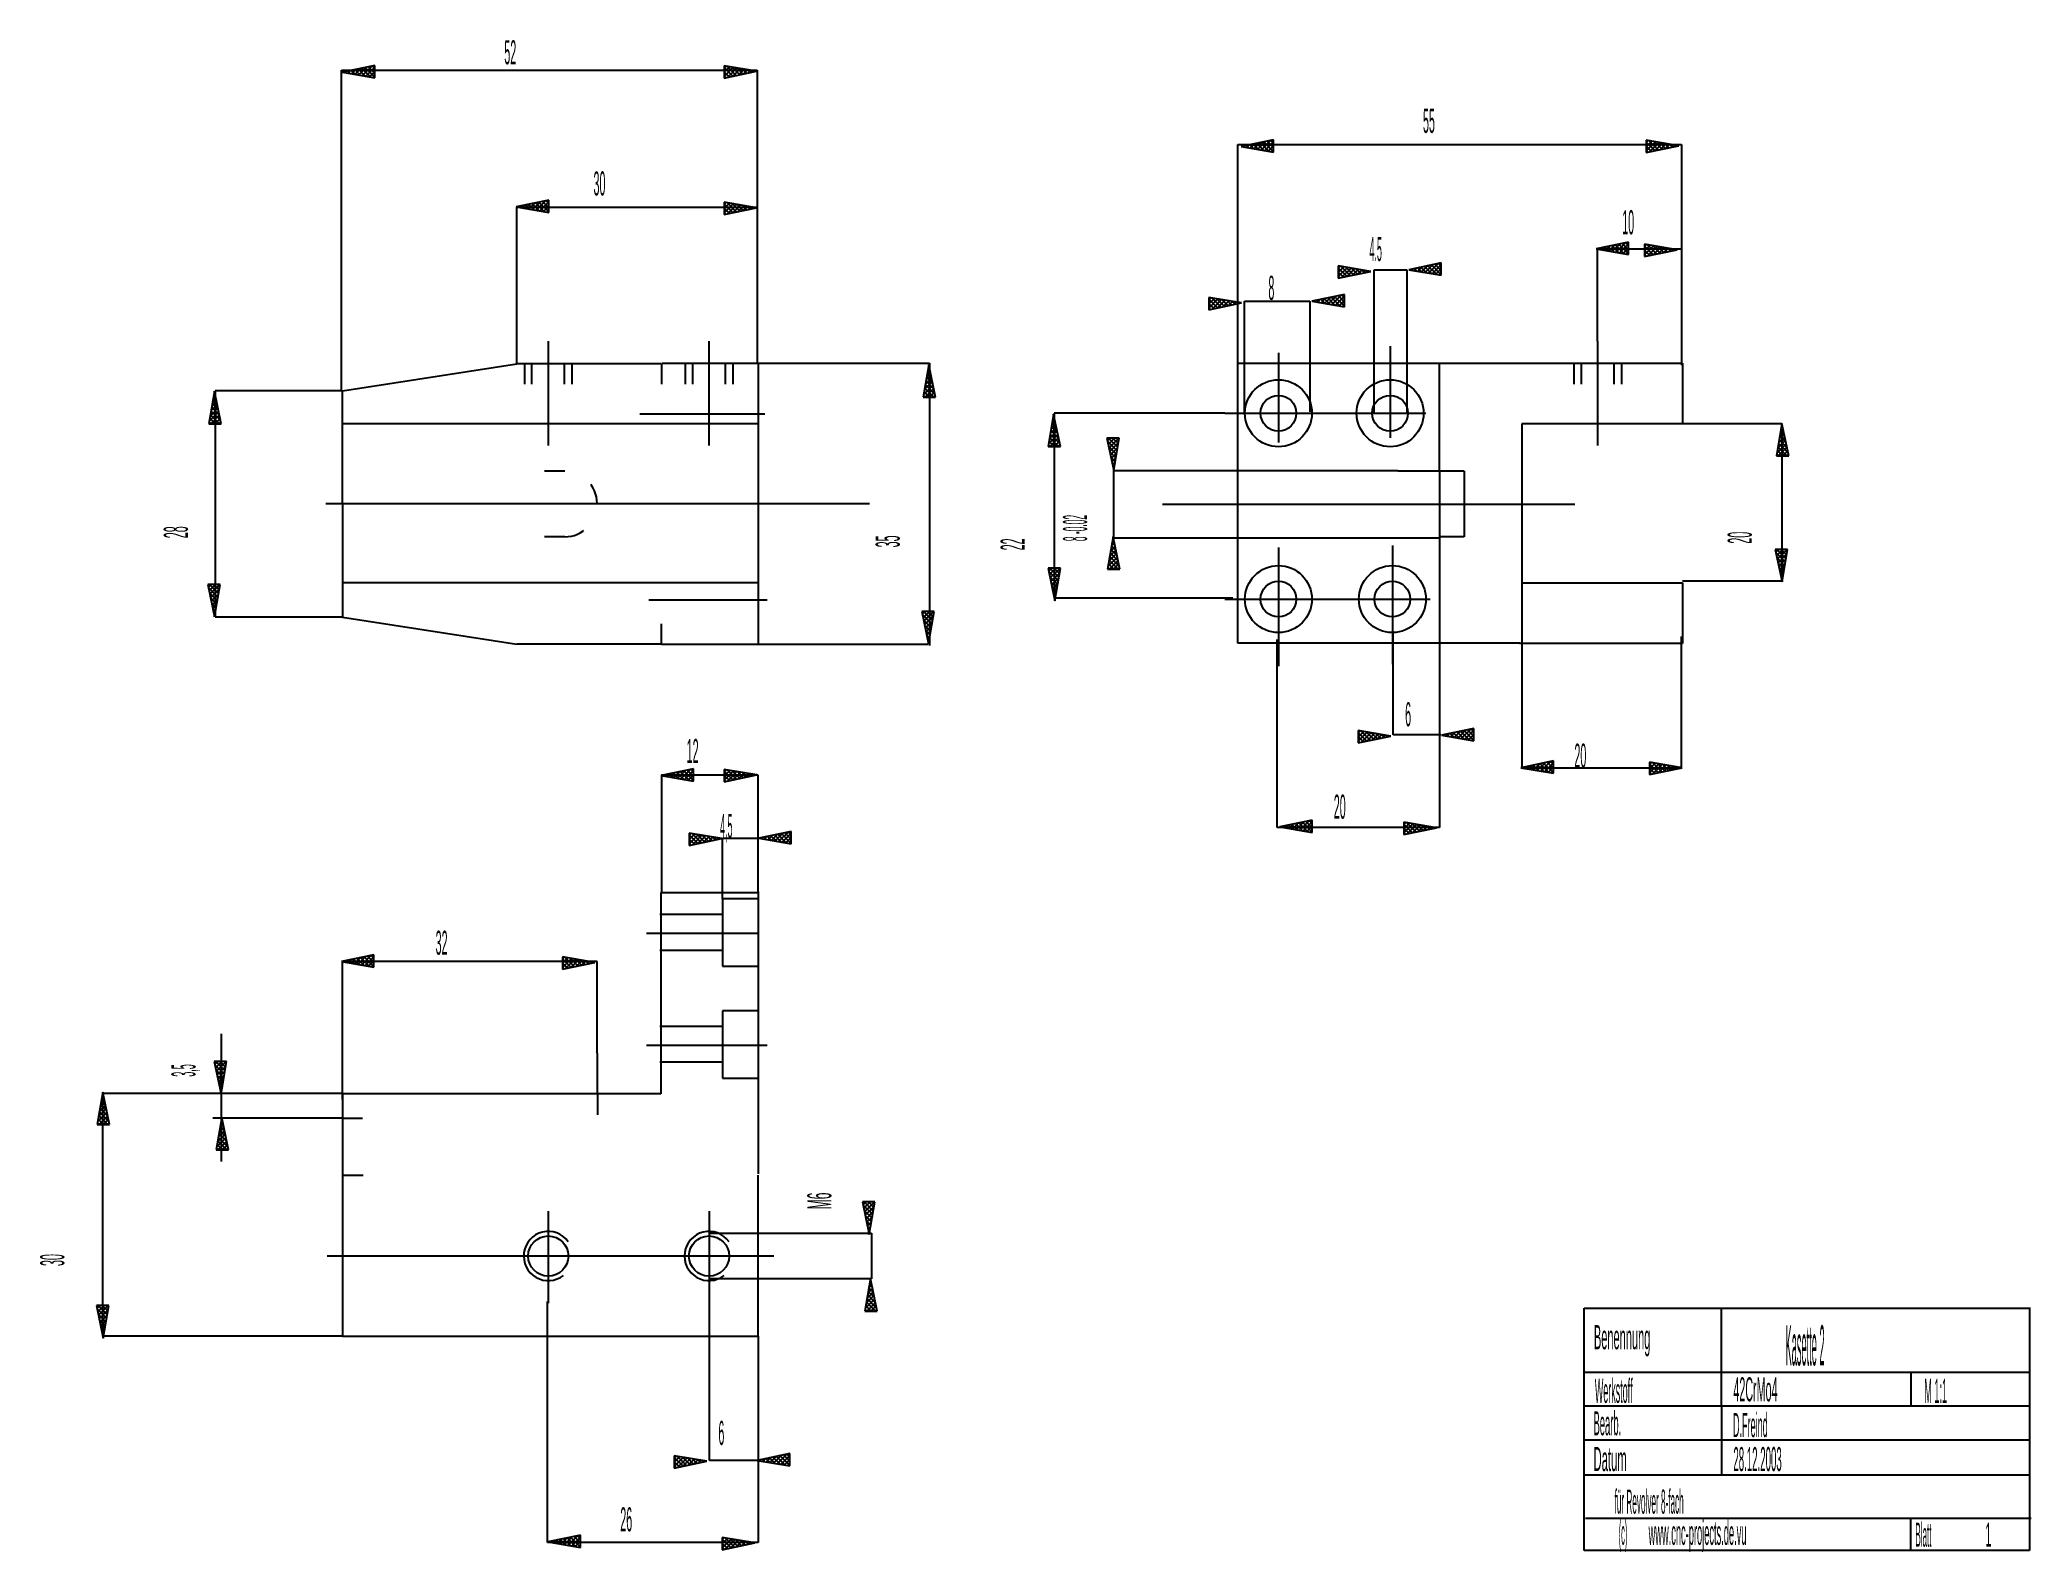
# Model space of a CAD drawing. Extents: x 1.46 to 11.22, y 0.26 to 7.67.
import ezdxf

# ---------------------------------------------------------------- set-up
doc = ezdxf.new("R2010")
doc.units = 0
doc.header["$LTSCALE"] = 10
doc.linetypes.add('DASHDOT', pattern=[1, 0.5, -0.25, 0, -0.25])
doc.linetypes.add('DOT', pattern=[0.25, 0, -0.25])
doc.layers.add('1', color=1, linetype='CONTINUOUS')

msp = doc.modelspace()

# ---------------------------------------------------------------- texts
at = {"layer": '1', "color": 0}
for s, height, width, p in [('52', 0.11811, 0.333042, (3.7395, 7.5477)), ('55', 0.11811, 0.333042, (8.2413, 7.2118)), ('30', 0.11811, 0.333042, (4.1766, 6.9051)), ('10', 0.11811, 0.333042, (9.2174, 6.7152)), ('4.5', 0.11811, 0.277535, (7.979, 6.5838)), ('8', 0.1181, 0.333042, (7.4837, 6.3939)), ('6', 0.1181, 0.333042, (8.1538, 4.3054)), ('12', 0.11811, 0.333042, (4.6332, 4.1259)), ('20', 0.11811, 0.333042, (8.9832, 4.1027)), ('20', 0.11811, 0.333042, (7.8042, 3.8527)), ('4,5', 0.11811, 0.277535, (4.7969, 3.7581)), ('32', 0.11811, 0.333042, (3.4029, 3.1864)), ('Benennung', 0.11811, 0.342293, (9.0788, 1.2543)), ('Kasette 2', 0.19685, 0.172072, (10.0179, 1.1749)), ('Werkstoff', 0.11811, 0.277535, (9.0835, 0.9918)), ('42CrMo4', 0.11811, 0.333042, (9.7623, 0.9992)), ('M 1:1', 0.11811, 0.283085, (10.6976, 0.9918)), ('6', 0.1181, 0.333042, (4.7885, 0.7857)), ('Bearb.', 0.11811, 0.291412, (9.077, 0.8327)), ('D.Freind', 0.11811, 0.281004, (9.7605, 0.8238)), ('Datum', 0.11811, 0.349694, (9.077, 0.6577)), ('28.12.2003', 0.11811, 0.299738, (9.7623, 0.6574)), ('für Revolver 8-fach ', 0.11811, 0.253944, (9.1802, 0.4492)), ('26', 0.11811, 0.333042, (4.3077, 0.3622)), ('(c)', 0.11811, 0.222028, (9.2003, 0.2966)), ('www.cnc-projects.de.vu', 0.11811, 0.287627, (9.3468, 0.2962)), ('Blatt', 0.11811, 0.249781, (10.6541, 0.2869)), ('1', 0.1181, 0.333042, (10.9973, 0.2869))]:
    msp.add_text(s, height=height, dxfattribs=dict(at, width=width)).set_placement(p)
for s, width, p in [('28', 0.333042, (2.1889, 5.2265)), ('8 -0.02', 0.261676, (6.5954, 5.2121)), ('35', 0.333042, (5.6772, 5.1817)), ('22', 0.333042, (6.289, 5.1671)), ('20', 0.333042, (9.8525, 5.1998)), ('3,5', 0.277535, (2.2264, 2.5892)), ('M6', 0.374672, (5.3421, 1.9395)), ('30', 0.333042, (1.5833, 1.662))]:
    msp.add_text(s, height=0.11811, rotation=90, dxfattribs=dict(at, width=width)).set_placement(p)

# ---------------------------------------------------------------- linework, layer by layer
at = {"layer": '1', "color": 0, "linetype": 'CONTINUOUS'}
for p, q in [((2.9415, 5.9478), (2.9415, 7.5197)), ((2.9415, 7.5197), (4.9779, 7.5197)), ((3.1057, 7.5425), (2.9464, 7.5093)), ((2.9838, 7.5029), (2.9721, 7.5147)), ((2.9863, 7.5176), (2.9734, 7.5047)), ((3.0087, 7.4987), (2.9892, 7.5182)), ((3.0124, 7.5231), (2.9911, 7.5017)), ((3.0336, 7.4944), (3.0063, 7.5218)), ((3.0385, 7.5285), (3.0087, 7.4987)), ((3.0585, 7.4902), (3.0234, 7.5254)), ((3.0646, 7.534), (3.0263, 7.4957)), ((3.0834, 7.4859), (3.0404, 7.5289)), ((3.0907, 7.5394), (3.044, 7.4927)), ((3.1057, 7.4843), (3.0575, 7.5325)), ((3.1057, 7.5338), (3.0616, 7.4897)), ((3.1057, 7.5049), (3.0746, 7.536)), ((3.1057, 7.5256), (3.0917, 7.5396)), ((3.1057, 7.4821), (3.1057, 7.5425)), ((3.1057, 7.4821), (3.1057, 7.5425)), ((4.976, 7.5134), (4.8167, 7.5406)), ((4.8167, 7.5406), (4.8167, 7.4802)), ((4.8167, 7.5406), (4.8167, 7.4802)), ((4.826, 7.539), (4.8167, 7.5297)), ((4.8437, 7.536), (4.8167, 7.509)), ((4.8613, 7.533), (4.8167, 7.4884)), ((4.8594, 7.4891), (4.8167, 7.5318)), ((4.8765, 7.4927), (4.8311, 7.5382)), ((4.879, 7.53), (4.8325, 7.4835)), ((4.8936, 7.4962), (4.856, 7.5339)), ((4.8966, 7.527), (4.8586, 7.4889)), ((4.9107, 7.4998), (4.8809, 7.5297)), ((4.9143, 7.524), (4.8847, 7.4944)), ((4.9278, 7.5034), (4.9058, 7.5254)), ((4.9319, 7.5209), (4.9108, 7.4998)), ((4.9449, 7.5069), (4.9307, 7.5212)), ((4.9495, 7.5179), (4.9369, 7.5053)), ((4.962, 7.5105), (4.9556, 7.5169)), ((4.9672, 7.5149), (4.963, 7.5107)), ((4.9779, 7.5197), (4.9779, 6.0885)), ((2.9464, 7.5093), (2.9464, 7.5093)), ((2.9464, 7.5093), (3.1057, 7.4821)), ((2.9589, 7.5072), (2.955, 7.5111)), ((2.9602, 7.5122), (2.9558, 7.5077)), ((3.1057, 7.5131), (3.0793, 7.4866)), ((3.1057, 7.4925), (3.0969, 7.4836)), ((4.8167, 7.4802), (4.976, 7.5134)), ((4.8424, 7.4855), (4.8167, 7.5112)), ((4.8253, 7.482), (4.8167, 7.4905)), ((4.976, 7.5134), (4.976, 7.5134)), ((7.334, 6.0836), (7.334, 7.1546)), ((7.334, 7.1546), (9.5087, 7.1546)), ((7.5093, 7.1776), (7.35, 7.1444)), ((7.35, 7.1444), (7.35, 7.1444)), ((7.35, 7.1444), (7.5093, 7.1172)), ((7.3625, 7.1422), (7.3586, 7.1461)), ((7.3638, 7.1472), (7.3593, 7.1428)), ((7.3874, 7.138), (7.3757, 7.1497)), ((7.3899, 7.1527), (7.377, 7.1398)), ((7.4123, 7.1337), (7.3927, 7.1533)), ((7.416, 7.1581), (7.3946, 7.1367)), ((7.4372, 7.1295), (7.4098, 7.1568)), ((7.4421, 7.1636), (7.4123, 7.1337)), ((7.4621, 7.1252), (7.4269, 7.1604)), ((7.4682, 7.169), (7.4299, 7.1307)), ((7.487, 7.121), (7.444, 7.164)), ((7.4943, 7.1744), (7.4476, 7.1277)), ((7.5093, 7.1193), (7.4611, 7.1675)), ((7.5093, 7.1688), (7.4652, 7.1247)), ((7.5093, 7.14), (7.4782, 7.1711)), ((7.5093, 7.1482), (7.4828, 7.1217)), ((7.5093, 7.1606), (7.4953, 7.1747)), ((7.5093, 7.1275), (7.5005, 7.1187)), ((7.5093, 7.1172), (7.5093, 7.1776)), ((7.5093, 7.1172), (7.5093, 7.1776)), ((9.4949, 7.1486), (9.3356, 7.1758)), ((9.3356, 7.1758), (9.3356, 7.1154)), ((9.3356, 7.1758), (9.3356, 7.1154)), ((9.345, 7.1742), (9.3356, 7.1649)), ((9.3626, 7.1712), (9.3356, 7.1442)), ((9.3802, 7.1682), (9.3356, 7.1236)), ((9.3784, 7.1243), (9.3356, 7.167)), ((9.3356, 7.1154), (9.4949, 7.1486)), ((9.3613, 7.1208), (9.3356, 7.1464)), ((9.3442, 7.1172), (9.3356, 7.1257)), ((9.3954, 7.1279), (9.35, 7.1734)), ((9.3979, 7.1652), (9.3514, 7.1187)), ((9.4125, 7.1314), (9.3749, 7.1691)), ((9.4155, 7.1622), (9.3775, 7.1241)), ((9.4296, 7.135), (9.3998, 7.1649)), ((9.4332, 7.1592), (9.4036, 7.1296)), ((9.4467, 7.1386), (9.4247, 7.1606)), ((9.4508, 7.1562), (9.4297, 7.135)), ((9.4638, 7.1421), (9.4496, 7.1564)), ((9.4685, 7.1531), (9.4558, 7.1405)), ((9.4809, 7.1457), (9.4745, 7.1521)), ((9.4861, 7.1501), (9.4819, 7.1459)), ((9.4949, 7.1486), (9.4949, 7.1486)), ((9.5087, 7.1546), (9.5087, 6.0739)), ((3.9576, 6.8831), (3.7983, 6.8499)), ((3.7983, 6.8499), (3.7983, 6.8499)), ((3.7983, 6.8499), (3.9576, 6.8227)), ((3.8001, 6.0806), (3.8001, 6.8479)), ((3.8001, 6.8479), (4.9779, 6.8479)), ((3.8107, 6.8477), (3.8068, 6.8516)), ((3.812, 6.8527), (3.8076, 6.8483)), ((3.8356, 6.8435), (3.8239, 6.8552)), ((3.8381, 6.8582), (3.8252, 6.8453)), ((3.8605, 6.8392), (3.841, 6.8588)), ((3.8642, 6.8636), (3.8429, 6.8422)), ((3.8854, 6.835), (3.8581, 6.8623)), ((3.8903, 6.8691), (3.8605, 6.8392)), ((3.9103, 6.8307), (3.8752, 6.8659)), ((3.9164, 6.8745), (3.8782, 6.8362)), ((3.9352, 6.8265), (3.8923, 6.8695)), ((3.9425, 6.8799), (3.8958, 6.8332)), ((3.9576, 6.8248), (3.9093, 6.873)), ((3.9576, 6.8743), (3.9134, 6.8302)), ((3.9576, 6.8455), (3.9264, 6.8766)), ((3.9576, 6.8537), (3.9311, 6.8272)), ((3.9576, 6.8661), (3.9435, 6.8802)), ((3.9576, 6.833), (3.9487, 6.8242)), ((3.9576, 6.8227), (3.9576, 6.8831)), ((3.9576, 6.8227), (3.9576, 6.8831)), ((4.976, 6.8455), (4.8167, 6.8727)), ((4.8167, 6.8727), (4.8167, 6.8123)), ((4.8167, 6.8727), (4.8167, 6.8123)), ((4.826, 6.8711), (4.8167, 6.8618)), ((4.8437, 6.8681), (4.8167, 6.8411)), ((4.8613, 6.8651), (4.8167, 6.8205)), ((4.8594, 6.8212), (4.8167, 6.8639)), ((4.8167, 6.8123), (4.976, 6.8455)), ((4.8424, 6.8176), (4.8167, 6.8433)), ((4.8765, 6.8248), (4.8311, 6.8702)), ((4.879, 6.8621), (4.8325, 6.8156)), ((4.8936, 6.8283), (4.856, 6.866)), ((4.8966, 6.859), (4.8586, 6.821)), ((4.9107, 6.8319), (4.8809, 6.8617)), ((4.9143, 6.856), (4.8847, 6.8264)), ((4.9278, 6.8354), (4.9058, 6.8575)), ((4.9319, 6.853), (4.9108, 6.8319)), ((4.9449, 6.839), (4.9307, 6.8532)), ((4.9495, 6.85), (4.9369, 6.8373)), ((4.962, 6.8426), (4.9556, 6.849)), ((4.9672, 6.847), (4.963, 6.8428)), ((4.976, 6.8455), (4.976, 6.8455)), ((4.8253, 6.8141), (4.8167, 6.8226)), ((9.2485, 6.677), (9.0892, 6.6437)), ((9.0892, 6.6437), (9.0892, 6.6437)), ((9.0892, 6.6437), (9.2485, 6.6166)), ((9.0967, 6.1911), (9.0967, 6.6435)), ((9.0967, 6.6435), (9.5087, 6.6435)), ((9.1017, 6.6416), (9.0978, 6.6455)), ((9.103, 6.6466), (9.0986, 6.6422)), ((9.1266, 6.6374), (9.1149, 6.6491)), ((9.1291, 6.6521), (9.1162, 6.6391)), ((9.1515, 6.6331), (9.132, 6.6527)), ((9.1552, 6.6575), (9.1338, 6.6361)), ((9.1764, 6.6289), (9.149, 6.6562)), ((9.1813, 6.6629), (9.1515, 6.6331)), ((9.2013, 6.6246), (9.1661, 6.6598)), ((9.2074, 6.6684), (9.1691, 6.6301)), ((9.2262, 6.6204), (9.1832, 6.6633)), ((9.2335, 6.6738), (9.1868, 6.6271)), ((9.2485, 6.6187), (9.2003, 6.6669)), ((9.2485, 6.6682), (9.2044, 6.6241)), ((9.2485, 6.6394), (9.2174, 6.6705)), ((9.2485, 6.6475), (9.2221, 6.6211)), ((9.2485, 6.66), (9.2345, 6.674)), ((9.2485, 6.6166), (9.2485, 6.677)), ((9.2485, 6.6166), (9.2485, 6.677)), ((9.4863, 6.6394), (9.327, 6.6666)), ((9.327, 6.6666), (9.327, 6.6062)), ((9.327, 6.6666), (9.327, 6.6062)), ((9.3363, 6.665), (9.327, 6.6557)), ((9.354, 6.662), (9.327, 6.635)), ((9.3716, 6.659), (9.327, 6.6144)), ((9.3697, 6.6151), (9.327, 6.6578)), ((9.327, 6.6062), (9.4863, 6.6394)), ((9.3527, 6.6115), (9.327, 6.6371)), ((9.3868, 6.6186), (9.3414, 6.6641)), ((9.3893, 6.6559), (9.3428, 6.6095)), ((9.4039, 6.6222), (9.3663, 6.6599)), ((9.4069, 6.6529), (9.3689, 6.6149)), ((9.421, 6.6258), (9.3912, 6.6556)), ((9.4246, 6.6499), (9.395, 6.6203)), ((9.4381, 6.6293), (9.4161, 6.6514)), ((9.4422, 6.6469), (9.4211, 6.6258)), ((9.4552, 6.6329), (9.441, 6.6471)), ((9.4598, 6.6439), (9.4472, 6.6312)), ((9.4723, 6.6365), (9.4659, 6.6429)), ((9.4775, 6.6409), (9.4733, 6.6367)), ((9.4863, 6.6394), (9.4863, 6.6394)), ((7.9856, 6.5327), (7.8263, 6.5599)), ((7.8263, 6.5599), (7.8263, 6.4995)), ((7.8263, 6.5599), (7.8263, 6.4995)), ((7.8357, 6.5583), (7.8263, 6.549)), ((7.8533, 6.5553), (7.8263, 6.5283)), ((7.871, 6.5523), (7.8263, 6.5077)), ((7.8691, 6.5084), (7.8263, 6.5511)), ((7.8862, 6.512), (7.8407, 6.5574)), ((7.8886, 6.5493), (7.8421, 6.5028)), ((7.9032, 6.5155), (7.8656, 6.5532)), ((7.9062, 6.5463), (7.8682, 6.5082)), ((7.9203, 6.5191), (7.8905, 6.5489)), ((7.9239, 6.5433), (7.8943, 6.5137)), ((7.9374, 6.5227), (7.9154, 6.5447)), ((7.9415, 6.5402), (7.9204, 6.5191)), ((7.9545, 6.5262), (7.9403, 6.5405)), ((8.0014, 5.8384), (8.0014, 6.5413)), ((8.0014, 6.5413), (8.1617, 6.5413)), ((8.1617, 6.5413), (8.1617, 5.8384)), ((8.3307, 6.575), (8.1714, 6.5418)), ((8.1714, 6.5418), (8.1714, 6.5418)), ((8.1714, 6.5418), (8.3307, 6.5146)), ((8.1839, 6.5397), (8.18, 6.5436)), ((8.1852, 6.5447), (8.1808, 6.5402)), ((8.2088, 6.5355), (8.1971, 6.5472)), ((8.2113, 6.5501), (8.1984, 6.5372)), ((8.2337, 6.5312), (8.2142, 6.5507)), ((8.2374, 6.5556), (8.216, 6.5342)), ((8.2586, 6.527), (8.2313, 6.5543)), ((8.2635, 6.561), (8.2337, 6.5312)), ((8.2835, 6.5227), (8.2483, 6.5579)), ((8.2896, 6.5665), (8.2513, 6.5282)), ((8.3084, 6.5185), (8.2654, 6.5614)), ((8.3157, 6.5719), (8.269, 6.5252)), ((8.3307, 6.5168), (8.2825, 6.565)), ((8.3307, 6.5663), (8.2866, 6.5222)), ((8.3307, 6.5374), (8.2996, 6.5686)), ((8.3307, 6.5456), (8.3043, 6.5192)), ((8.3307, 6.5581), (8.3167, 6.5721)), ((8.3307, 6.5146), (8.3307, 6.575)), ((8.3307, 6.5146), (8.3307, 6.575)), ((9.2485, 6.6269), (9.2397, 6.6181)), ((9.3356, 6.6079), (9.327, 6.6165)), ((7.8263, 6.4995), (7.9856, 6.5327)), ((7.852, 6.5048), (7.8263, 6.5305)), ((7.8349, 6.5013), (7.8263, 6.5098)), ((7.9592, 6.5372), (7.9465, 6.5245)), ((7.9716, 6.5298), (7.9652, 6.5362)), ((7.9768, 6.5342), (7.9726, 6.53)), ((7.9856, 6.5327), (7.9856, 6.5327)), ((8.3307, 6.525), (8.3219, 6.5161)), ((7.3512, 6.3787), (7.1919, 6.4059)), ((7.1919, 6.4059), (7.1919, 6.3455)), ((7.1919, 6.4059), (7.1919, 6.3455)), ((7.2012, 6.4043), (7.1919, 6.395)), ((7.2189, 6.4013), (7.1919, 6.3744)), ((7.2365, 6.3983), (7.1919, 6.3537)), ((7.2346, 6.3544), (7.1919, 6.3971)), ((7.1919, 6.3455), (7.3512, 6.3787)), ((7.2175, 6.3509), (7.1919, 6.3765)), ((7.2005, 6.3473), (7.1919, 6.3558)), ((7.2517, 6.358), (7.2062, 6.4035)), ((7.2542, 6.3953), (7.2077, 6.3488)), ((7.2688, 6.3616), (7.2311, 6.3992)), ((7.2718, 6.3923), (7.2338, 6.3542)), ((7.2859, 6.3651), (7.2561, 6.395)), ((7.2894, 6.3893), (7.2599, 6.3597)), ((7.303, 6.3687), (7.281, 6.3907)), ((7.3071, 6.3863), (7.286, 6.3651)), ((7.3201, 6.3722), (7.3059, 6.3865)), ((7.3247, 6.3832), (7.3121, 6.3706)), ((7.3372, 6.3758), (7.3308, 6.3822)), ((7.3424, 6.3802), (7.3382, 6.376)), ((7.3512, 6.3787), (7.3512, 6.3787)), ((7.367, 5.8384), (7.367, 6.3874)), ((7.367, 6.3874), (7.6875, 6.3874)), ((7.6875, 6.3874), (7.6875, 5.8451)), ((7.8566, 6.4211), (7.6973, 6.3878)), ((7.6973, 6.3878), (7.6973, 6.3878)), ((7.6973, 6.3878), (7.8566, 6.3607)), ((7.7097, 6.3857), (7.7058, 6.3896)), ((7.7111, 6.3907), (7.7066, 6.3863)), ((7.7346, 6.3815), (7.7229, 6.3932)), ((7.7372, 6.3962), (7.7242, 6.3832)), ((7.7595, 6.3772), (7.74, 6.3968)), ((7.7633, 6.4016), (7.7419, 6.3802)), ((7.7844, 6.373), (7.7571, 6.4003)), ((7.7894, 6.4071), (7.7595, 6.3772)), ((7.8094, 6.3687), (7.7742, 6.4039)), ((7.8155, 6.4125), (7.7772, 6.3742)), ((7.8343, 6.3645), (7.7913, 6.4075)), ((7.8416, 6.4179), (7.7948, 6.3712)), ((7.8566, 6.3628), (7.8084, 6.411)), ((7.8566, 6.4123), (7.8125, 6.3682)), ((7.8566, 6.3835), (7.8255, 6.4146)), ((7.8566, 6.3916), (7.8301, 6.3652)), ((7.8566, 6.4041), (7.8425, 6.4181)), ((7.8566, 6.371), (7.8478, 6.3622)), ((7.8566, 6.3607), (7.8566, 6.4211)), ((7.8566, 6.3607), (7.8566, 6.4211)), ((2.9461, 5.9478), (3.8001, 6.0806)), ((4.51, 6.0806), (3.8001, 6.0806)), ((4.5129, 6.0836), (4.9835, 6.0836)), ((4.9835, 6.0836), (4.9835, 4.7124)), ((4.9835, 6.0836), (5.8228, 6.0836)), ((5.8198, 6.0761), (5.7926, 5.9168)), ((5.8227, 6.0621), (5.8163, 6.0557)), ((5.8227, 6.0624), (5.8182, 6.0668)), ((5.8198, 6.0761), (5.8198, 6.0761)), ((5.853, 5.9168), (5.8198, 6.0761)), ((5.8228, 6.0836), (5.8228, 4.701)), ((7.334, 4.713), (7.334, 6.0836)), ((7.334, 6.0836), (8.7179, 6.0836)), ((8.3224, 5.5568), (8.3224, 6.0824)), ((8.7179, 6.0836), (9.5137, 6.0836)), ((9.5137, 6.0836), (9.5137, 5.7862)), ((5.8405, 5.9767), (5.7951, 5.9312)), ((5.837, 5.9938), (5.7993, 5.9561)), ((5.8442, 5.9168), (5.8001, 5.961)), ((5.8441, 5.9596), (5.8014, 5.9168)), ((5.8499, 5.9319), (5.8031, 5.9786)), ((5.8334, 6.0108), (5.8036, 5.981)), ((5.8444, 5.958), (5.8062, 5.9962)), ((5.8298, 6.0279), (5.8078, 6.0059)), ((5.839, 5.9841), (5.8092, 6.0139)), ((5.8263, 6.045), (5.8121, 6.0308)), ((5.8336, 6.0102), (5.8122, 6.0315)), ((5.8281, 6.0363), (5.8152, 6.0492)), ((2.3196, 5.9467), (2.2924, 5.7875)), ((2.3368, 5.8644), (2.2991, 5.8267)), ((2.3332, 5.8814), (2.3034, 5.8516)), ((2.3442, 5.8286), (2.306, 5.8668)), ((2.3296, 5.8985), (2.3076, 5.8765)), ((2.3388, 5.8547), (2.309, 5.8845)), ((2.3261, 5.9156), (2.3119, 5.9014)), ((2.3333, 5.8808), (2.312, 5.9021)), ((2.3279, 5.9069), (2.315, 5.9198)), ((2.3225, 5.9327), (2.3161, 5.9263)), ((2.3225, 5.933), (2.318, 5.9374)), ((2.3196, 5.9467), (2.3196, 5.9467)), ((2.3528, 5.7875), (2.3196, 5.9467)), ((2.9415, 5.9478), (2.3226, 5.9478)), ((2.3226, 5.9478), (2.3226, 4.8416)), ((2.9461, 5.394), (2.9461, 5.9478)), ((5.7926, 5.9168), (5.853, 5.9168)), ((5.7926, 5.9168), (5.853, 5.9168)), ((5.8029, 5.9168), (5.7941, 5.9257)), ((5.8236, 5.9168), (5.7971, 5.9433)), ((5.8477, 5.9425), (5.822, 5.9168)), ((5.8512, 5.9254), (5.8427, 5.9168)), ((2.2924, 5.7875), (2.3528, 5.7875)), ((2.2924, 5.7875), (2.3528, 5.7875)), ((2.3027, 5.7875), (2.2939, 5.7963)), ((2.3403, 5.8473), (2.2949, 5.8018)), ((2.3234, 5.7875), (2.2969, 5.8139)), ((2.344, 5.7875), (2.2999, 5.8316)), ((2.3439, 5.8302), (2.3012, 5.7875)), ((2.3497, 5.8025), (2.3029, 5.8492)), ((2.3475, 5.8131), (2.3218, 5.7875)), ((2.351, 5.796), (2.3425, 5.7875)), ((4.9835, 5.7875), (2.9481, 5.7875)), ((6.4311, 5.8345), (6.4039, 5.6752)), ((6.4447, 5.7692), (6.4149, 5.7393)), ((6.4412, 5.7863), (6.4191, 5.7642)), ((6.4503, 5.7424), (6.4205, 5.7722)), ((6.4376, 5.8033), (6.4234, 5.7891)), ((6.4449, 5.7685), (6.4235, 5.7899)), ((6.4394, 5.7946), (6.4265, 5.8075)), ((6.434, 5.8204), (6.4276, 5.814)), ((6.434, 5.8207), (6.4295, 5.8251)), ((6.4311, 5.8345), (6.4311, 5.8345)), ((6.4643, 5.6752), (6.4311, 5.8345)), ((7.2705, 5.8387), (6.4347, 5.8387)), ((6.4347, 5.8387), (6.4347, 4.9347)), ((9.5137, 5.7862), (8.7258, 5.7862)), ((8.7258, 5.7862), (8.7258, 5.0074)), ((9.5123, 5.7888), (10.0004, 5.7888)), ((10.0004, 5.7888), (9.9732, 5.6295)), ((10.0069, 5.7577), (9.9926, 5.7435)), ((10.0087, 5.7489), (9.9958, 5.7618)), ((10.0033, 5.7748), (9.9969, 5.7684)), ((10.0033, 5.775), (9.9988, 5.7795)), ((10.0004, 5.7888), (10.0004, 5.0165)), ((10.0004, 5.7888), (10.0004, 5.7888)), ((10.0336, 5.6295), (10.0004, 5.7888)), ((6.4039, 5.6752), (6.4643, 5.6752)), ((6.4039, 5.6752), (6.4643, 5.6752)), ((6.4142, 5.6752), (6.4054, 5.684)), ((6.4518, 5.735), (6.4064, 5.6895)), ((6.4349, 5.6752), (6.4084, 5.7016)), ((6.4483, 5.7521), (6.4106, 5.7144)), ((6.4556, 5.6752), (6.4114, 5.7193)), ((6.4554, 5.7179), (6.4127, 5.6752)), ((6.4612, 5.6902), (6.4145, 5.7369)), ((6.4557, 5.7163), (6.4175, 5.7546)), ((6.459, 5.7008), (6.4333, 5.6752)), ((6.4625, 5.6837), (6.454, 5.6752)), ((6.7531, 5.7172), (6.6927, 5.7172)), ((6.6927, 5.7172), (6.7259, 5.5579)), ((6.7531, 5.7172), (6.6927, 5.7172)), ((6.7096, 5.7172), (6.6956, 5.7032)), ((6.7424, 5.655), (6.696, 5.7015)), ((6.7303, 5.7172), (6.6992, 5.6861)), ((6.7455, 5.6726), (6.7009, 5.7172)), ((6.7394, 5.6373), (6.7014, 5.6754)), ((6.7509, 5.7172), (6.7027, 5.669)), ((6.7493, 5.6949), (6.7063, 5.6519)), ((6.745, 5.67), (6.7098, 5.6348)), ((6.7485, 5.6903), (6.7215, 5.7172)), ((6.7259, 5.5579), (6.7531, 5.7172)), ((6.7515, 5.7079), (6.7422, 5.7172)), ((10.0211, 5.6893), (9.9757, 5.6439)), ((10.0176, 5.7064), (9.9799, 5.6688)), ((10.0248, 5.6295), (9.9807, 5.6736)), ((10.0247, 5.6722), (9.982, 5.6295)), ((10.0305, 5.6445), (9.9837, 5.6913)), ((10.014, 5.7235), (9.9841, 5.6937)), ((10.025, 5.6706), (9.9868, 5.7089)), ((10.0104, 5.7406), (9.9884, 5.7186)), ((10.0196, 5.6967), (9.9898, 5.7266)), ((10.0141, 5.7228), (9.9928, 5.7442)), ((6.7364, 5.6197), (6.7068, 5.6493)), ((6.7334, 5.602), (6.7123, 5.6232)), ((6.7408, 5.6451), (6.7134, 5.6177)), ((6.7365, 5.6202), (6.717, 5.6007)), ((6.7304, 5.5844), (6.7177, 5.5971)), ((6.7323, 5.5953), (6.7205, 5.5836)), ((6.7274, 5.5668), (6.7232, 5.571)), ((6.728, 5.5704), (6.7241, 5.5665)), ((9.9732, 5.6295), (10.0336, 5.6295)), ((9.9732, 5.6295), (10.0336, 5.6295)), ((9.9835, 5.6295), (9.9747, 5.6383)), ((10.0042, 5.6295), (9.9777, 5.656)), ((10.0283, 5.6552), (10.0026, 5.6295)), ((10.0318, 5.6381), (10.0233, 5.6295)), ((8.1179, 5.5568), (6.7248, 5.5568)), ((6.7248, 5.5568), (6.7248, 5.2293)), ((6.7259, 5.5579), (6.7259, 5.5579)), ((8.1179, 5.5568), (8.4413, 5.5568)), ((8.3224, 5.5568), (8.3224, 5.2203)), ((8.4433, 5.5568), (8.4433, 5.2328)), ((2.9461, 5.394), (2.9461, 4.8403)), ((6.7229, 5.2341), (6.6957, 5.0748)), ((6.7329, 5.1859), (6.7109, 5.1639)), ((6.7421, 5.142), (6.7123, 5.1719)), ((6.7294, 5.203), (6.7151, 5.1888)), ((6.7366, 5.1681), (6.7153, 5.1895)), ((6.7312, 5.1942), (6.7183, 5.2072)), ((6.7258, 5.2201), (6.7194, 5.2137)), ((6.7258, 5.2203), (6.7213, 5.2248)), ((6.7229, 5.2341), (6.7229, 5.2341)), ((6.7561, 5.0748), (6.7229, 5.2341)), ((6.7248, 5.2293), (8.1294, 5.2293)), ((8.1294, 5.2293), (8.3262, 5.2293)), ((8.4433, 5.2328), (8.322, 5.2328)), ((8.3224, 5.233), (8.3224, 4.7121)), ((10.0277, 5.1718), (9.9673, 5.1718)), ((9.9673, 5.1718), (10.0006, 5.0125)), ((10.0277, 5.1718), (9.9673, 5.1718)), ((9.9843, 5.1718), (9.9703, 5.1578)), ((10.0049, 5.1718), (9.9738, 5.1407)), ((10.0201, 5.1272), (9.9755, 5.1718)), ((10.0256, 5.1718), (9.9774, 5.1236)), ((10.0231, 5.1448), (9.9962, 5.1718)), ((10.0006, 5.0125), (10.0277, 5.1718)), ((10.0261, 5.1625), (10.0168, 5.1718)), ((6.4651, 5.08), (6.4047, 5.08)), ((6.4047, 5.08), (6.438, 4.9207)), ((6.4651, 5.08), (6.4047, 5.08)), ((6.4217, 5.08), (6.4077, 5.066)), ((6.4423, 5.08), (6.4112, 5.0489)), ((6.4575, 5.0354), (6.4129, 5.08)), ((6.463, 5.08), (6.4148, 5.0318)), ((6.4605, 5.0531), (6.4336, 5.08)), ((6.438, 4.9207), (6.4651, 5.08)), ((6.4635, 5.0707), (6.4542, 5.08)), ((6.6957, 5.0748), (6.7561, 5.0748)), ((6.6957, 5.0748), (6.7561, 5.0748)), ((6.706, 5.0748), (6.6972, 5.0836)), ((6.7436, 5.1346), (6.6981, 5.0892)), ((6.7267, 5.0748), (6.7002, 5.1013)), ((6.7401, 5.1517), (6.7024, 5.1141)), ((6.7473, 5.0748), (6.7032, 5.1189)), ((6.7472, 5.1176), (6.7045, 5.0748)), ((6.753, 5.0898), (6.7062, 5.1366)), ((6.7365, 5.1688), (6.7066, 5.139)), ((6.7475, 5.1159), (6.7092, 5.1542)), ((6.7508, 5.1005), (6.7251, 5.0748)), ((6.7543, 5.0834), (6.7458, 5.0748)), ((10.0171, 5.1095), (9.9706, 5.156)), ((10.0141, 5.0919), (9.9761, 5.1299)), ((10.0239, 5.1495), (9.981, 5.1065)), ((10.0111, 5.0743), (9.9815, 5.1038)), ((10.0197, 5.1246), (9.9845, 5.0894)), ((10.0081, 5.0566), (9.9869, 5.0777)), ((10.0154, 5.0997), (9.9881, 5.0723)), ((10.0112, 5.0748), (9.9916, 5.0552)), ((2.3469, 5.0004), (2.2865, 5.0004)), ((2.2865, 5.0004), (2.3198, 4.8411)), ((2.3469, 5.0004), (2.2865, 5.0004)), ((2.3035, 5.0004), (2.2895, 4.9863)), ((2.3363, 4.9381), (2.2898, 4.9846)), ((2.3241, 5.0004), (2.293, 4.9692)), ((2.3393, 4.9558), (2.2947, 5.0004)), ((2.3448, 5.0004), (2.2966, 4.9522)), ((2.3431, 4.978), (2.3002, 4.9351)), ((2.3423, 4.9734), (2.3154, 5.0004)), ((2.3198, 4.8411), (2.3469, 5.0004)), ((2.3453, 4.991), (2.336, 5.0004)), ((4.9835, 5.0086), (2.9481, 5.0086)), ((6.4545, 5.0178), (6.408, 5.0643)), ((6.4515, 5.0001), (6.4135, 5.0382)), ((6.4613, 5.0577), (6.4184, 5.0147)), ((6.4485, 4.9825), (6.4189, 5.0121)), ((6.4571, 5.0328), (6.4219, 4.9976)), ((6.4455, 4.9649), (6.4243, 4.986)), ((6.4528, 5.0079), (6.4255, 4.9806)), ((6.4486, 4.983), (6.429, 4.9635)), ((8.7258, 5.0074), (9.5137, 5.0074)), ((8.7258, 5.0074), (8.7258, 4.1022)), ((10.0004, 5.0165), (9.5123, 5.0165)), ((9.5137, 5.0074), (9.5137, 4.7112)), ((10.0051, 5.039), (9.9924, 5.0516)), ((10.0069, 5.0499), (9.9952, 5.0381)), ((10.0021, 5.0213), (9.9978, 5.0255)), ((10.0027, 5.025), (9.9988, 5.021)), ((10.0006, 5.0125), (10.0006, 5.0125)), ((2.3333, 4.9205), (2.2953, 4.9585)), ((2.3303, 4.9028), (2.3007, 4.9324)), ((2.3389, 4.9531), (2.3037, 4.918)), ((2.3273, 4.8852), (2.3062, 4.9063)), ((2.3346, 4.9282), (2.3073, 4.9009)), ((2.3304, 4.9033), (2.3108, 4.8838)), ((2.3243, 4.8675), (2.3116, 4.8802)), ((6.4425, 4.9472), (6.4298, 4.9599)), ((6.4443, 4.9581), (6.4326, 4.9464)), ((6.4347, 4.9347), (7.3089, 4.9347)), ((6.4395, 4.9296), (6.4352, 4.9338)), ((6.4401, 4.9332), (6.4362, 4.9293)), ((6.438, 4.9207), (6.438, 4.9207)), ((2.3261, 4.8784), (2.3144, 4.8667)), ((2.3213, 4.8499), (2.317, 4.8541)), ((2.3219, 4.8535), (2.318, 4.8496)), ((2.3198, 4.8411), (2.3198, 4.8411)), ((2.3226, 4.8416), (2.9485, 4.8416)), ((2.9461, 4.8403), (3.8001, 4.7075)), ((5.8452, 4.8683), (5.7848, 4.8683)), ((5.7848, 4.8683), (5.818, 4.709)), ((5.8452, 4.8683), (5.7848, 4.8683)), ((5.8018, 4.8683), (5.7877, 4.8543)), ((5.8346, 4.8061), (5.7881, 4.8525)), ((5.8224, 4.8683), (5.7913, 4.8372)), ((5.8376, 4.8237), (5.793, 4.8683)), ((5.8316, 4.7884), (5.7935, 4.8265)), ((5.8431, 4.8683), (5.7949, 4.8201)), ((5.8414, 4.846), (5.7984, 4.803)), ((5.8286, 4.7708), (5.799, 4.8004)), ((5.8372, 4.8211), (5.802, 4.7859)), ((5.8329, 4.7962), (5.8056, 4.7688)), ((5.8406, 4.8413), (5.8137, 4.8683)), ((5.818, 4.709), (5.8452, 4.8683)), ((5.8436, 4.859), (5.8343, 4.8683)), ((4.51, 4.7075), (3.8001, 4.7075)), ((4.51, 4.7075), (5.8168, 4.7075)), ((5.8256, 4.7531), (5.8044, 4.7743)), ((5.8287, 4.7713), (5.8091, 4.7517)), ((5.8226, 4.7355), (5.8099, 4.7482)), ((5.8244, 4.7464), (5.8127, 4.7346)), ((5.8195, 4.7178), (5.8153, 4.7221)), ((5.8202, 4.7215), (5.8163, 4.7176)), ((5.818, 4.709), (5.818, 4.709)), ((8.7179, 4.713), (7.334, 4.713)), ((7.5274, 3.8101), (7.5274, 4.7302)), ((8.0956, 4.2629), (8.0956, 4.7594)), ((8.3224, 4.7121), (8.3224, 3.8101)), ((9.5137, 4.7112), (8.7149, 4.7112)), ((9.5087, 4.1022), (9.5087, 4.7448)), ((8.4908, 4.2947), (8.3316, 4.2615)), ((8.4908, 4.2343), (8.4908, 4.2947)), ((8.4908, 4.2343), (8.4908, 4.2947)), ((8.0829, 4.2572), (7.9236, 4.2843)), ((7.9236, 4.2843), (7.9236, 4.2239)), ((7.9236, 4.2843), (7.9236, 4.2239)), ((7.9329, 4.2828), (7.9236, 4.2734)), ((7.9506, 4.2797), (7.9236, 4.2528)), ((7.9682, 4.2767), (7.9236, 4.2321)), ((7.9663, 4.2329), (7.9236, 4.2756)), ((7.9236, 4.2239), (8.0829, 4.2572)), ((7.9492, 4.2293), (7.9236, 4.2549)), ((7.9321, 4.2257), (7.9236, 4.2343)), ((7.9834, 4.2364), (7.9379, 4.2819)), ((7.9858, 4.2737), (7.9394, 4.2272)), ((8.0005, 4.24), (7.9628, 4.2777)), ((8.0035, 4.2707), (7.9654, 4.2327)), ((8.0176, 4.2435), (7.9877, 4.2734)), ((8.0211, 4.2677), (7.9915, 4.2381)), ((8.0347, 4.2471), (8.0126, 4.2692)), ((8.0388, 4.2647), (8.0176, 4.2436)), ((8.0518, 4.2507), (8.0375, 4.2649)), ((8.0564, 4.2617), (8.0437, 4.249)), ((8.0689, 4.2542), (8.0624, 4.2607)), ((8.0741, 4.2587), (8.0698, 4.2544)), ((8.0829, 4.2572), (8.0829, 4.2572)), ((8.3287, 4.2629), (8.0956, 4.2629)), ((8.3316, 4.2615), (8.3316, 4.2615)), ((8.3316, 4.2615), (8.4908, 4.2343)), ((8.344, 4.2594), (8.3401, 4.2633)), ((8.3453, 4.2644), (8.3409, 4.2599)), ((8.3689, 4.2551), (8.3572, 4.2669)), ((8.3714, 4.2698), (8.3585, 4.2569)), ((8.3938, 4.2509), (8.3743, 4.2704)), ((8.3975, 4.2753), (8.3762, 4.2539)), ((8.4187, 4.2466), (8.3914, 4.274)), ((8.4236, 4.2807), (8.3938, 4.2509)), ((8.4436, 4.2424), (8.4085, 4.2776)), ((8.4497, 4.2862), (8.4114, 4.2479)), ((8.4685, 4.2381), (8.4255, 4.2811)), ((8.4758, 4.2916), (8.4291, 4.2449)), ((8.4908, 4.2365), (8.4426, 4.2847)), ((8.4908, 4.286), (8.4467, 4.2419)), ((8.4908, 4.2571), (8.4597, 4.2883)), ((8.4908, 4.2653), (8.4644, 4.2389)), ((8.4908, 4.2778), (8.4768, 4.2918)), ((8.4908, 4.2447), (8.482, 4.2358)), ((8.8808, 4.1357), (8.7215, 4.1024)), ((8.7215, 4.1024), (8.7215, 4.1024)), ((8.7215, 4.1024), (8.8808, 4.0753)), ((8.7258, 4.1022), (9.5087, 4.1022)), ((8.7339, 4.1003), (8.73, 4.1042)), ((8.7353, 4.1053), (8.7308, 4.1008)), ((8.7588, 4.0961), (8.7471, 4.1078)), ((8.7614, 4.1108), (8.7484, 4.0978)), ((8.7837, 4.0918), (8.7642, 4.1113)), ((8.7875, 4.1162), (8.7661, 4.0948)), ((8.8086, 4.0876), (8.7813, 4.1149)), ((8.8136, 4.1216), (8.7837, 4.0918)), ((8.8336, 4.0833), (8.7984, 4.1185)), ((8.8397, 4.1271), (8.8014, 4.0888)), ((8.8585, 4.0791), (8.8155, 4.122)), ((8.8658, 4.1325), (8.819, 4.0858)), ((8.8808, 4.0774), (8.8326, 4.1256)), ((8.8808, 4.1269), (8.8367, 4.0828)), ((8.8808, 4.0981), (8.8497, 4.1292)), ((8.8808, 4.1062), (8.8543, 4.0798)), ((8.8808, 4.1187), (8.8667, 4.1327)), ((8.8808, 4.0753), (8.8808, 4.1357)), ((8.8808, 4.0753), (8.8808, 4.1357)), ((9.5111, 4.1026), (9.3518, 4.1298)), ((9.3518, 4.1298), (9.3518, 4.0694)), ((9.3518, 4.1298), (9.3518, 4.0694)), ((9.3612, 4.1282), (9.3518, 4.1189)), ((9.3788, 4.1252), (9.3518, 4.0982)), ((9.3964, 4.1222), (9.3518, 4.0776)), ((9.3946, 4.0783), (9.3518, 4.121)), ((9.3518, 4.0694), (9.5111, 4.1026)), ((9.3775, 4.0748), (9.3518, 4.1004)), ((9.4116, 4.0819), (9.3662, 4.1274)), ((9.4141, 4.1192), (9.3676, 4.0727)), ((9.4287, 4.0854), (9.3911, 4.1231)), ((9.4317, 4.1162), (9.3937, 4.0781)), ((9.4458, 4.089), (9.416, 4.1189)), ((9.4494, 4.1132), (9.4198, 4.0836)), ((9.4629, 4.0926), (9.4409, 4.1146)), ((9.467, 4.1102), (9.4459, 4.089)), ((9.48, 4.0961), (9.4658, 4.1104)), ((9.4847, 4.1071), (9.472, 4.0945)), ((9.4971, 4.0997), (9.4907, 4.1061)), ((9.5023, 4.1041), (9.4981, 4.0999)), ((9.5111, 4.1026), (9.5111, 4.1026)), ((4.667, 4.0978), (4.5077, 4.0645)), ((4.5077, 4.0645), (4.5077, 4.0645)), ((4.5077, 4.0645), (4.667, 4.0374)), ((4.9835, 4.0658), (4.5101, 4.0658)), ((4.5101, 4.0658), (4.5101, 3.4899)), ((4.5201, 4.0624), (4.5162, 4.0663)), ((4.5215, 4.0674), (4.517, 4.0629)), ((4.545, 4.0582), (4.5333, 4.0699)), ((4.5476, 4.0729), (4.5346, 4.0599)), ((4.5699, 4.0539), (4.5504, 4.0734)), ((4.5737, 4.0783), (4.5523, 4.0569)), ((4.5948, 4.0497), (4.5675, 4.077)), ((4.5998, 4.0837), (4.5699, 4.0539)), ((4.6198, 4.0454), (4.5846, 4.0806)), ((4.6259, 4.0892), (4.5876, 4.0509)), ((4.6447, 4.0412), (4.6017, 4.0841)), ((4.652, 4.0946), (4.6052, 4.0479)), ((4.667, 4.0395), (4.6188, 4.0877)), ((4.667, 4.089), (4.6229, 4.0449)), ((4.667, 4.0602), (4.6359, 4.0913)), ((4.667, 4.0683), (4.6405, 4.0419)), ((4.667, 4.0808), (4.6529, 4.0948)), ((4.667, 4.0477), (4.6582, 4.0389)), ((4.667, 4.0374), (4.667, 4.0978)), ((4.667, 4.0374), (4.667, 4.0978)), ((4.9767, 4.067), (4.8174, 4.0942)), ((4.8174, 4.0942), (4.8174, 4.0338)), ((4.8174, 4.0942), (4.8174, 4.0338)), ((4.8267, 4.0926), (4.8174, 4.0833)), ((4.8444, 4.0896), (4.8174, 4.0627)), ((4.862, 4.0866), (4.8174, 4.042)), ((4.8601, 4.0427), (4.8174, 4.0854)), ((4.8174, 4.0338), (4.9767, 4.067)), ((4.843, 4.0392), (4.8174, 4.0648)), ((4.8259, 4.0356), (4.8174, 4.0441)), ((4.8772, 4.0463), (4.8317, 4.0918)), ((4.8796, 4.0836), (4.8331, 4.0371)), ((4.8943, 4.0499), (4.8566, 4.0875)), ((4.8973, 4.0806), (4.8592, 4.0425)), ((4.9114, 4.0534), (4.8815, 4.0833)), ((4.9149, 4.0776), (4.8853, 4.048)), ((4.9285, 4.057), (4.9064, 4.079)), ((4.9326, 4.0746), (4.9114, 4.0534)), ((4.9456, 4.0605), (4.9313, 4.0748)), ((4.9502, 4.0716), (4.9375, 4.0589)), ((4.9627, 4.0641), (4.9562, 4.0705)), ((4.9679, 4.0685), (4.9636, 4.0643)), ((4.9767, 4.067), (4.9767, 4.067)), ((4.9835, 3.4955), (4.9835, 4.0658)), ((8.8808, 4.0856), (8.872, 4.0768)), ((9.3604, 4.0712), (9.3518, 4.0797)), ((8.3224, 3.8101), (7.5274, 3.8101)), ((7.6987, 3.8459), (7.5394, 3.8127)), ((7.5394, 3.8127), (7.5394, 3.8127)), ((7.5394, 3.8127), (7.6987, 3.7855)), ((7.5519, 3.8106), (7.548, 3.8145)), ((7.5532, 3.8156), (7.5488, 3.8111)), ((7.5768, 3.8063), (7.5651, 3.818)), ((7.5793, 3.821), (7.5664, 3.8081)), ((7.6017, 3.8021), (7.5822, 3.8216)), ((7.6054, 3.8265), (7.584, 3.8051)), ((7.6266, 3.7978), (7.5993, 3.8252)), ((7.6315, 3.8319), (7.6017, 3.8021)), ((7.6515, 3.7936), (7.6163, 3.8287)), ((7.6576, 3.8373), (7.6193, 3.7991)), ((7.6764, 3.7893), (7.6334, 3.8323)), ((7.6837, 3.8428), (7.637, 3.7961)), ((7.6987, 3.7877), (7.6505, 3.8359)), ((7.6987, 3.8372), (7.6546, 3.793)), ((7.6987, 3.8083), (7.6676, 3.8394)), ((7.6987, 3.8165), (7.6723, 3.79)), ((7.6987, 3.829), (7.6847, 3.843)), ((7.6987, 3.7855), (7.6987, 3.8459)), ((7.6987, 3.7855), (7.6987, 3.8459)), ((8.3067, 3.8083), (8.1475, 3.8355)), ((8.1475, 3.8355), (8.1475, 3.7751)), ((8.1475, 3.8355), (8.1475, 3.7751)), ((8.1568, 3.8339), (8.1475, 3.8246)), ((8.1744, 3.8309), (8.1475, 3.804)), ((8.1921, 3.8279), (8.1475, 3.7833)), ((8.1902, 3.784), (8.1475, 3.8268)), ((8.1475, 3.7751), (8.3067, 3.8083)), ((8.1731, 3.7805), (8.1475, 3.8061)), ((8.2073, 3.7876), (8.1618, 3.8331)), ((8.2097, 3.8249), (8.1632, 3.7784)), ((8.2244, 3.7912), (8.1867, 3.8288)), ((8.2274, 3.8219), (8.1893, 3.7838)), ((8.2415, 3.7947), (8.2116, 3.8246)), ((8.245, 3.8189), (8.2154, 3.7893)), ((8.2585, 3.7983), (8.2365, 3.8203)), ((8.2626, 3.8159), (8.2415, 3.7947)), ((8.2756, 3.8019), (8.2614, 3.8161)), ((8.2803, 3.8129), (8.2676, 3.8002)), ((8.2927, 3.8054), (8.2863, 3.8118)), ((8.2979, 3.8098), (8.2937, 3.8056)), ((8.3067, 3.8083), (8.3067, 3.8083)), ((4.805, 3.7556), (4.6457, 3.7827)), ((4.6457, 3.7827), (4.6457, 3.7223)), ((4.6457, 3.7827), (4.6457, 3.7223)), ((4.655, 3.7812), (4.6457, 3.7718)), ((4.6726, 3.7781), (4.6457, 3.7512)), ((4.6903, 3.7751), (4.6457, 3.7305)), ((4.6884, 3.7313), (4.6457, 3.774)), ((4.6457, 3.7223), (4.805, 3.7556)), ((4.6713, 3.7277), (4.6457, 3.7533)), ((4.6542, 3.7241), (4.6457, 3.7327)), ((4.7055, 3.7348), (4.66, 3.7803)), ((4.7079, 3.7721), (4.6614, 3.7256)), ((4.7226, 3.7384), (4.6849, 3.7761)), ((4.7256, 3.7691), (4.6875, 3.7311)), ((4.7397, 3.7419), (4.7098, 3.7718)), ((4.7432, 3.7661), (4.7136, 3.7365)), ((4.7568, 3.7455), (4.7347, 3.7676)), ((4.7609, 3.7631), (4.7397, 3.742)), ((4.7739, 3.7491), (4.7596, 3.7633)), ((4.7785, 3.7601), (4.7658, 3.7474)), ((4.7909, 3.7526), (4.7845, 3.7591)), ((4.7962, 3.7571), (4.7919, 3.7528)), ((4.805, 3.7556), (4.805, 3.7556)), ((4.8084, 3.4603), (4.8084, 3.7574)), ((4.8084, 3.7574), (4.985, 3.7574)), ((5.1453, 3.7904), (4.986, 3.7572)), ((4.986, 3.7572), (4.986, 3.7572)), ((4.986, 3.7572), (5.1453, 3.73)), ((4.9985, 3.755), (4.9945, 3.7589)), ((4.9998, 3.76), (4.9953, 3.7556)), ((5.0234, 3.7508), (5.0116, 3.7625)), ((5.0259, 3.7655), (5.013, 3.7526)), ((5.0483, 3.7465), (5.0287, 3.7661)), ((5.052, 3.7709), (5.0306, 3.7495)), ((5.0732, 3.7423), (5.0458, 3.7696)), ((5.0781, 3.7764), (5.0483, 3.7465)), ((5.0981, 3.738), (5.0629, 3.7732)), ((5.1042, 3.7818), (5.0659, 3.7435)), ((5.123, 3.7338), (5.08, 3.7768)), ((5.1303, 3.7873), (5.0835, 3.7405)), ((5.1453, 3.7321), (5.0971, 3.7803)), ((5.1453, 3.7816), (5.1012, 3.7375)), ((5.1453, 3.7528), (5.1142, 3.7839)), ((5.1453, 3.761), (5.1188, 3.7345)), ((5.1453, 3.7734), (5.1313, 3.7875)), ((5.1453, 3.7403), (5.1365, 3.7315)), ((5.1453, 3.73), (5.1453, 3.7904)), ((5.1453, 3.73), (5.1453, 3.7904)), ((7.6987, 3.7958), (7.6899, 3.787)), ((8.156, 3.7769), (8.1475, 3.7854)), ((4.507, 3.492), (4.507, 2.506)), ((4.507, 3.492), (4.9852, 3.492)), ((4.9835, 3.4955), (4.9835, 2.1134)), ((3.1008, 3.1859), (2.9415, 3.1527)), ((2.9415, 3.1527), (2.9415, 3.1527)), ((2.9415, 3.1527), (3.1008, 3.1255)), ((4.1938, 3.1531), (2.9456, 3.1531)), ((2.9456, 3.1531), (2.9456, 2.7088)), ((2.954, 3.1506), (2.9501, 3.1545)), ((2.9553, 3.1556), (2.9508, 3.1511)), ((2.9789, 3.1463), (2.9672, 3.158)), ((2.9814, 3.161), (2.9685, 3.1481)), ((3.0038, 3.1421), (2.9842, 3.1616)), ((3.0075, 3.1664), (2.9861, 3.1451)), ((3.0287, 3.1378), (3.0013, 3.1652)), ((3.0336, 3.1719), (3.0038, 3.1421)), ((3.0536, 3.1336), (3.0184, 3.1687)), ((3.0597, 3.1773), (3.0214, 3.1391)), ((3.0785, 3.1293), (3.0355, 3.1723)), ((3.0858, 3.1828), (3.0391, 3.136)), ((3.1008, 3.1276), (3.0526, 3.1759)), ((3.1008, 3.1771), (3.0567, 3.133)), ((3.1008, 3.1483), (3.0697, 3.1794)), ((3.1008, 3.1565), (3.0743, 3.13)), ((3.1008, 3.169), (3.0868, 3.183)), ((3.1008, 3.1358), (3.092, 3.127)), ((3.1008, 3.1255), (3.1008, 3.1859)), ((3.1008, 3.1255), (3.1008, 3.1859)), ((4.1833, 3.1483), (4.0241, 3.1755)), ((4.0241, 3.1755), (4.0241, 3.1151)), ((4.0241, 3.1755), (4.0241, 3.1151)), ((4.0334, 3.1739), (4.0241, 3.1646)), ((4.051, 3.1709), (4.0241, 3.1439)), ((4.0687, 3.1679), (4.0241, 3.1233)), ((4.0668, 3.124), (4.0241, 3.1667)), ((4.0241, 3.1151), (4.1833, 3.1483)), ((4.0497, 3.1205), (4.0241, 3.1461)), ((4.0326, 3.1169), (4.0241, 3.1254)), ((4.0839, 3.1276), (4.0384, 3.1731)), ((4.0863, 3.1649), (4.0398, 3.1184)), ((4.101, 3.1311), (4.0633, 3.1688)), ((4.1039, 3.1619), (4.0659, 3.1238)), ((4.118, 3.1347), (4.0882, 3.1646)), ((4.1216, 3.1589), (4.092, 3.1293)), ((4.1351, 3.1383), (4.1131, 3.1603)), ((4.1392, 3.1559), (4.1181, 3.1347)), ((4.1522, 3.1418), (4.138, 3.1561)), ((4.1569, 3.1528), (4.1442, 3.1402)), ((4.1693, 3.1454), (4.1629, 3.1518)), ((4.1745, 3.1498), (4.1703, 3.1456)), ((4.1833, 3.1483), (4.1833, 3.1483)), ((4.1938, 2.7047), (4.1938, 3.1531)), ((2.3528, 2.7992), (2.3528, 2.1743)), ((2.3787, 2.6633), (2.3183, 2.6633)), ((2.3183, 2.6633), (2.3515, 2.504)), ((2.3787, 2.6633), (2.3183, 2.6633)), ((2.3352, 2.6633), (2.3212, 2.6493)), ((2.3681, 2.6011), (2.3216, 2.6476)), ((2.3559, 2.6633), (2.3248, 2.6322)), ((2.3711, 2.6187), (2.3265, 2.6633)), ((2.3765, 2.6633), (2.3283, 2.6151)), ((2.3749, 2.641), (2.3319, 2.598)), ((2.3741, 2.6363), (2.3471, 2.6633)), ((2.3515, 2.504), (2.3787, 2.6633)), ((2.3771, 2.654), (2.3678, 2.6633)), ((2.9456, 2.7088), (2.9456, 2.4783)), ((4.1938, 2.7047), (4.1938, 2.5036)), ((2.365, 2.5834), (2.327, 2.6215)), ((2.362, 2.5658), (2.3324, 2.5954)), ((2.3706, 2.6161), (2.3355, 2.5809)), ((2.359, 2.5481), (2.3379, 2.5693)), ((2.3664, 2.5912), (2.339, 2.5638)), ((2.3621, 2.5663), (2.3426, 2.5467)), ((2.356, 2.5305), (2.3433, 2.5432)), ((2.3579, 2.5414), (2.3461, 2.5297)), ((1.7721, 2.5142), (1.745, 2.355)), ((1.7858, 2.4489), (1.7559, 2.4191)), ((1.7822, 2.466), (1.7602, 2.444)), ((1.7913, 2.4222), (1.7615, 2.452)), ((1.7786, 2.4831), (1.7644, 2.4689)), ((1.7859, 2.4483), (1.7645, 2.4696)), ((1.7805, 2.4744), (1.7675, 2.4873)), ((1.7751, 2.5002), (1.7686, 2.4938)), ((1.7694, 2.5078), (2.9487, 2.5078)), ((1.775, 2.5005), (1.7705, 2.5049)), ((1.7721, 2.5142), (1.7721, 2.5142)), ((1.8054, 2.355), (1.7721, 2.5142)), ((1.7727, 1.3176), (1.7727, 2.506)), ((2.353, 2.5128), (2.3488, 2.5171)), ((2.3536, 2.5165), (2.3497, 2.5126)), ((2.3515, 2.504), (2.3515, 2.504)), ((4.507, 2.506), (2.9467, 2.506)), ((2.9467, 2.506), (2.9467, 2.1117)), ((1.745, 2.355), (1.8054, 2.355)), ((1.745, 2.355), (1.8054, 2.355)), ((1.7553, 2.355), (1.7465, 2.3638)), ((1.7929, 2.4148), (1.7474, 2.3693)), ((1.7759, 2.355), (1.7495, 2.3814)), ((1.7893, 2.4319), (1.7517, 2.3942)), ((1.7966, 2.355), (1.7525, 2.3991)), ((1.7964, 2.3977), (1.7537, 2.355)), ((1.8022, 2.37), (1.7555, 2.4167)), ((1.7968, 2.3961), (1.7585, 2.4343)), ((1.8, 2.3806), (1.7744, 2.355)), ((1.8036, 2.3635), (1.795, 2.355)), ((2.9449, 2.3854), (2.3105, 2.3854)), ((2.3548, 2.3897), (2.3276, 2.2304)), ((2.3613, 2.3586), (2.347, 2.3444)), ((2.3685, 2.3237), (2.3472, 2.3451)), ((2.3631, 2.3498), (2.3502, 2.3627)), ((2.3577, 2.3757), (2.3513, 2.3693)), ((2.3576, 2.3759), (2.3532, 2.3804)), ((2.3548, 2.3897), (2.3548, 2.3897)), ((2.388, 2.2304), (2.3548, 2.3897)), ((2.3755, 2.2902), (2.33, 2.2447)), ((2.3586, 2.2304), (2.3321, 2.2569)), ((2.3719, 2.3073), (2.3343, 2.2696)), ((2.3792, 2.2304), (2.3351, 2.2745)), ((2.3791, 2.2731), (2.3363, 2.2304)), ((2.3849, 2.2454), (2.3381, 2.2922)), ((2.3684, 2.3244), (2.3385, 2.2945)), ((2.3794, 2.2715), (2.3411, 2.3098)), ((2.3648, 2.3415), (2.3428, 2.3194)), ((2.374, 2.2976), (2.3441, 2.3274)), ((2.3826, 2.256), (2.357, 2.2304)), ((2.3276, 2.2304), (2.388, 2.2304)), ((2.3276, 2.2304), (2.388, 2.2304)), ((2.3379, 2.2304), (2.3291, 2.2392)), ((2.3862, 2.2389), (2.3777, 2.2304)), ((2.9467, 2.1117), (2.9467, 1.3176)), ((4.9835, 1.3176), (4.9835, 2.1074)), ((5.5553, 1.9757), (5.4949, 1.9757)), ((5.4949, 1.9757), (5.5281, 1.8164)), ((5.5553, 1.9757), (5.4949, 1.9757)), ((5.5119, 1.9757), (5.4978, 1.9617)), ((5.5447, 1.9135), (5.4982, 1.96)), ((5.5325, 1.9757), (5.5014, 1.9446)), ((5.5477, 1.9311), (5.5031, 1.9757)), ((5.5532, 1.9757), (5.505, 1.9275)), ((5.5515, 1.9534), (5.5085, 1.9104)), ((5.5507, 1.9488), (5.5238, 1.9757)), ((5.5281, 1.8164), (5.5553, 1.9757)), ((5.5537, 1.9664), (5.5444, 1.9757)), ((5.5417, 1.8958), (5.5036, 1.9339)), ((5.5387, 1.8782), (5.5091, 1.9078)), ((5.5473, 1.9285), (5.5121, 1.8933)), ((5.5357, 1.8605), (5.5145, 1.8817)), ((5.543, 1.9036), (5.5157, 1.8762)), ((5.5388, 1.8787), (5.5192, 1.8592)), ((5.5327, 1.8429), (5.52, 1.8556)), ((4.7447, 1.8221), (5.5386, 1.8221)), ((5.5345, 1.8538), (5.5228, 1.8421)), ((5.5296, 1.8253), (5.5254, 1.8295)), ((5.5303, 1.8289), (5.5264, 1.825)), ((5.5281, 1.8164), (5.5281, 1.8164)), ((5.5386, 1.8221), (5.5386, 1.5996)), ((5.5386, 1.5996), (4.7447, 1.5996)), ((5.5337, 1.6001), (5.5065, 1.4408)), ((5.5402, 1.569), (5.526, 1.5547)), ((5.542, 1.5602), (5.5291, 1.5731)), ((5.5366, 1.5861), (5.5302, 1.5797)), ((5.5366, 1.5863), (5.5321, 1.5908)), ((5.5337, 1.6001), (5.5337, 1.6001)), ((5.5669, 1.4408), (5.5337, 1.6001)), ((1.8009, 1.4687), (1.7405, 1.4687)), ((1.7405, 1.4687), (1.7737, 1.3094)), ((1.8009, 1.4687), (1.7405, 1.4687)), ((1.7574, 1.4687), (1.7434, 1.4546)), ((1.7781, 1.4687), (1.747, 1.4375)), ((1.7933, 1.424), (1.7487, 1.4687)), ((1.7987, 1.4687), (1.7505, 1.4205)), ((1.7963, 1.4417), (1.7693, 1.4687)), ((1.7737, 1.3094), (1.8009, 1.4687)), ((1.7993, 1.4593), (1.79, 1.4687)), ((3.9508, 0.3074), (3.9508, 1.4884)), ((5.5545, 1.5006), (5.509, 1.4551)), ((5.5375, 1.4408), (5.511, 1.4673)), ((5.5509, 1.5177), (5.5132, 1.48)), ((5.5582, 1.4408), (5.5141, 1.4849)), ((5.558, 1.4835), (5.5153, 1.4408)), ((5.5638, 1.4558), (5.5171, 1.5026)), ((5.5473, 1.5348), (5.5175, 1.5049)), ((5.5584, 1.4819), (5.5201, 1.5202)), ((5.5438, 1.5519), (5.5217, 1.5298)), ((5.5529, 1.508), (5.5231, 1.5378)), ((5.5475, 1.5341), (5.5261, 1.5555)), ((5.5616, 1.4664), (5.536, 1.4408)), ((1.7902, 1.4064), (1.7438, 1.4529)), ((1.7872, 1.3888), (1.7492, 1.4268)), ((1.7971, 1.4463), (1.7541, 1.4034)), ((1.7842, 1.3711), (1.7546, 1.4007)), ((1.7928, 1.4214), (1.7576, 1.3863)), ((1.7812, 1.3535), (1.7601, 1.3746)), ((1.7886, 1.3965), (1.7612, 1.3692)), ((1.7843, 1.3716), (1.7648, 1.3521)), ((4.7447, 0.7096), (4.7447, 1.4541)), ((5.5065, 1.4408), (5.5669, 1.4408)), ((5.5065, 1.4408), (5.5669, 1.4408)), ((5.5169, 1.4408), (5.508, 1.4496)), ((5.5652, 1.4493), (5.5566, 1.4408)), ((9.0313, 0.2689), (9.0313, 1.4558)), ((9.0313, 1.4558), (11.213, 1.4558)), ((9.0313, 1.4558), (11.2189, 1.4558)), ((9.0313, 1.4558), (11.213, 1.4558)), ((9.0313, 0.2689), (9.0313, 1.4558)), ((9.7032, 1.4543), (9.7032, 1.1424)), ((11.213, 1.4558), (11.213, 0.2689)), ((11.213, 1.4558), (11.213, 0.2689)), ((1.7782, 1.3358), (1.7655, 1.3485)), ((1.7801, 1.3467), (1.7683, 1.335)), ((1.7752, 1.3182), (1.771, 1.3224)), ((1.7758, 1.3218), (1.7719, 1.3179)), ((2.9467, 1.3176), (1.7727, 1.3176)), ((1.7737, 1.3094), (1.7737, 1.3094)), ((2.9467, 1.3176), (4.9835, 1.3176)), ((4.9835, 1.3176), (4.9835, 0.3074)), ((9.0306, 1.1424), (11.2139, 1.1424)), ((9.7032, 1.1424), (9.7032, 0.9764)), ((10.6317, 1.1424), (10.6317, 0.9764)), ((9.0306, 0.9764), (11.2139, 0.9764)), ((9.7043, 0.9775), (9.7043, 0.8114)), ((9.0306, 0.8103), (11.2139, 0.8103)), ((9.7043, 0.8114), (9.7043, 0.6393)), ((4.7319, 0.7058), (4.5726, 0.733)), ((4.5726, 0.733), (4.5726, 0.6726)), ((4.5726, 0.733), (4.5726, 0.6726)), ((4.5819, 0.7314), (4.5726, 0.7221)), ((4.5996, 0.7284), (4.5726, 0.7015)), ((4.6172, 0.7254), (4.5726, 0.6808)), ((4.6153, 0.6815), (4.5726, 0.7243)), ((4.5726, 0.6726), (4.7319, 0.7058)), ((4.5983, 0.678), (4.5726, 0.7036)), ((4.6324, 0.6851), (4.5869, 0.7306)), ((4.6349, 0.7224), (4.5884, 0.6759)), ((4.6495, 0.6887), (4.6119, 0.7263)), ((4.6525, 0.7194), (4.6145, 0.6813)), ((4.6666, 0.6922), (4.6368, 0.7221)), ((4.6702, 0.7164), (4.6406, 0.6868)), ((4.6837, 0.6958), (4.6617, 0.7178)), ((4.6878, 0.7134), (4.6667, 0.6922)), ((4.7008, 0.6993), (4.6866, 0.7136)), ((4.7054, 0.7104), (4.6928, 0.6977)), ((4.7179, 0.7029), (4.7115, 0.7093)), ((4.7231, 0.7073), (4.7189, 0.7031)), ((4.7319, 0.7058), (4.7319, 0.7058)), ((4.9837, 0.7096), (4.7447, 0.7096)), ((5.1383, 0.7434), (4.979, 0.7102)), ((4.979, 0.7102), (4.979, 0.7102)), ((4.979, 0.7102), (5.1383, 0.683)), ((4.9915, 0.7081), (4.9876, 0.712)), ((4.9928, 0.7131), (4.9884, 0.7086)), ((5.0164, 0.7038), (5.0047, 0.7155)), ((5.0189, 0.7185), (5.006, 0.7056)), ((5.0413, 0.6996), (5.0218, 0.7191)), ((5.045, 0.724), (5.0237, 0.7026)), ((5.0662, 0.6953), (5.0389, 0.7227)), ((5.0711, 0.7294), (5.0413, 0.6996)), ((5.0911, 0.6911), (5.056, 0.7262)), ((5.0972, 0.7348), (5.0589, 0.6966)), ((5.116, 0.6868), (5.073, 0.7298)), ((5.1233, 0.7403), (5.0766, 0.6935)), ((5.1383, 0.6852), (5.0901, 0.7334)), ((5.1383, 0.7346), (5.0942, 0.6905)), ((5.1383, 0.7058), (5.1072, 0.7369)), ((5.1383, 0.714), (5.1119, 0.6875)), ((5.1383, 0.7265), (5.1243, 0.7405)), ((5.1383, 0.6933), (5.1295, 0.6845)), ((5.1383, 0.683), (5.1383, 0.7434)), ((5.1383, 0.683), (5.1383, 0.7434)), ((4.5812, 0.6744), (4.5726, 0.6829)), ((9.0326, 0.6393), (11.2133, 0.6393)), ((9.0383, 0.4267), (11.2215, 0.4267)), ((10.6304, 0.4228), (10.6304, 0.2715)), ((4.9835, 0.3074), (3.9508, 0.3074)), ((4.1125, 0.3435), (3.9532, 0.3103)), ((3.9532, 0.3103), (3.9532, 0.3103)), ((3.9532, 0.3103), (4.1125, 0.2831)), ((3.9656, 0.3081), (3.9617, 0.312)), ((3.9669, 0.3131), (3.9625, 0.3087)), ((3.9905, 0.3039), (3.9788, 0.3156)), ((3.993, 0.3186), (3.9801, 0.3057)), ((4.0154, 0.2996), (3.9959, 0.3192)), ((4.0191, 0.324), (3.9978, 0.3026)), ((4.0403, 0.2954), (4.013, 0.3227)), ((4.0452, 0.3295), (4.0154, 0.2996)), ((4.0652, 0.2911), (4.0301, 0.3263)), ((4.0713, 0.3349), (4.0331, 0.2966)), ((4.0901, 0.2869), (4.0472, 0.3299)), ((4.0974, 0.3403), (4.0507, 0.2936)), ((4.1125, 0.2852), (4.0642, 0.3334)), ((4.1125, 0.3347), (4.0683, 0.2906)), ((4.1125, 0.3059), (4.0813, 0.337)), ((4.1125, 0.3141), (4.086, 0.2876)), ((4.1125, 0.3265), (4.0984, 0.3405)), ((4.1125, 0.2934), (4.1036, 0.2846)), ((4.1125, 0.2831), (4.1125, 0.3435)), ((4.1125, 0.2831), (4.1125, 0.3435)), ((4.967, 0.3059), (4.8077, 0.3331)), ((4.8077, 0.3331), (4.8077, 0.2727)), ((4.8077, 0.3331), (4.8077, 0.2727)), ((4.817, 0.3315), (4.8077, 0.3222)), ((4.8347, 0.3285), (4.8077, 0.3015)), ((4.8523, 0.3255), (4.8077, 0.2809)), ((4.8504, 0.2816), (4.8077, 0.3243)), ((4.8077, 0.2727), (4.967, 0.3059)), ((4.8333, 0.278), (4.8077, 0.3037)), ((4.8675, 0.2852), (4.822, 0.3306)), ((4.87, 0.3225), (4.8235, 0.276)), ((4.8846, 0.2887), (4.847, 0.3264)), ((4.8876, 0.3194), (4.8496, 0.2814)), ((4.9017, 0.2923), (4.8719, 0.3221)), ((4.9053, 0.3164), (4.8757, 0.2868)), ((4.9188, 0.2958), (4.8968, 0.3179)), ((4.9229, 0.3134), (4.9018, 0.2923)), ((4.9359, 0.2994), (4.9217, 0.3136)), ((4.9405, 0.3104), (4.9279, 0.2977)), ((4.953, 0.303), (4.9466, 0.3094)), ((4.9582, 0.3074), (4.954, 0.3032)), ((4.967, 0.3059), (4.967, 0.3059)), ((4.8163, 0.2745), (4.8077, 0.283)), ((11.213, 0.2689), (9.0313, 0.2689)), ((11.213, 0.2689), (9.0313, 0.2689))]:
    msp.add_line(p, q, dxfattribs=at)
at = {"layer": '1', "color": 0, "linetype": 'DASHDOT'}
for p, q in [((3.9537, 6.1911), (3.9537, 5.6808)), ((4.7415, 6.1911), (4.7415, 5.6808)), ((8.0802, 6.1678), (8.0802, 5.7181)), ((9.0967, 6.1911), (9.0967, 5.6808)), ((7.5331, 6.1349), (7.5331, 5.6961)), ((5.0163, 5.8334), (4.4035, 5.8334)), ((7.2705, 5.8387), (8.2553, 5.8387)), ((2.8657, 5.3965), (5.529, 5.3965)), ((6.9656, 5.3927), (8.9858, 5.3927)), ((7.5331, 5.1806), (7.5331, 4.5992)), ((8.0912, 5.1915), (8.0912, 4.6101)), ((5.0272, 4.9229), (4.4473, 4.9229)), ((7.2705, 4.9283), (8.2772, 4.9283)), ((4.9835, 3.4603), (4.8084, 3.4603)), ((4.8084, 3.4603), (4.8084, 3.1312)), ((4.8084, 3.3835), (4.502, 3.3835)), ((4.9835, 3.2905), (4.4363, 3.2905)), ((4.8084, 3.208), (4.502, 3.208)), ((4.8084, 3.1312), (4.9835, 3.1312)), ((4.8084, 2.8351), (4.502, 2.8351)), ((4.9835, 2.9119), (4.8084, 2.9119)), ((4.8084, 2.9119), (4.8084, 2.5828)), ((5.0272, 2.742), (4.4363, 2.742)), ((4.8084, 2.6596), (4.502, 2.6596)), ((4.8084, 2.5828), (4.9835, 2.5828)), ((3.9549, 1.9302), (3.9549, 1.4805)), ((4.7427, 1.9302), (4.7427, 1.4476)), ((5.0601, 1.7108), (2.8716, 1.7108))]:
    msp.add_line(p, q, dxfattribs=at)
at = {"layer": '1', "color": 0, "linetype": 'DOT'}
for p, q in [((3.838, 6.0804), (3.838, 5.7819)), ((3.8735, 6.0804), (3.8735, 5.7819)), ((4.0331, 6.0804), (4.0331, 5.7819)), ((4.0711, 6.0804), (4.0711, 5.7819)), ((4.51, 6.0806), (4.51, 5.394)), ((4.6259, 6.0804), (4.6259, 5.7819)), ((4.6613, 6.0804), (4.6613, 5.7819)), ((4.821, 6.0804), (4.821, 5.7819)), ((4.859, 6.0804), (4.859, 5.7819)), ((8.981, 6.0804), (8.981, 5.7819)), ((9.0165, 6.0804), (9.0165, 5.7819)), ((9.1761, 6.0804), (9.1761, 5.7819)), ((9.2141, 6.0804), (9.2141, 5.7819)), ((4.0364, 5.5546), (2.9466, 5.5546)), ((4.1939, 5.394), (4.1939, 5.3971)), ((4.1939, 5.3971), (4.1939, 5.391)), ((4.51, 4.7075), (4.51, 5.394)), ((4.0364, 5.2335), (2.9461, 5.2335)), ((4.1956, 2.5023), (4.1956, 2.3816)), ((2.9449, 2.3854), (4.1967, 2.3854)), ((2.9481, 2.1074), (4.9835, 2.1074))]:
    msp.add_line(p, q, dxfattribs=at)
at = {"layer": '1', "color": 0, "linetype": 'DASHDOT'}
for centre in [(7.5331, 5.8387), (8.0802, 5.8387), (7.5331, 4.9283), (8.0912, 4.9283)]:
    msp.add_circle(centre, 0.1641, dxfattribs=at)
at = {"layer": '1', "color": 0, "linetype": 'CONTINUOUS'}
for centre, radius in [((7.5331, 5.8387), 0.0875), ((8.0802, 5.8387), 0.0875), ((7.5331, 4.9283), 0.0875), ((8.0912, 4.9283), 0.0875), ((3.9549, 1.7108), 0.0985), ((4.7427, 1.7108), 0.0985)]:
    msp.add_circle(centre, radius, dxfattribs=at)
at = {"layer": '1', "color": 0, "linetype": 'DOT'}
for centre, start, end in [((4.0364, 5.3971), 0, 90), ((4.0364, 5.391), 270, 0)]:
    msp.add_arc(centre, 0.1575, start, end, dxfattribs=at)
at = {"layer": '1', "color": 0, "linetype": 'CONTINUOUS'}
for centre in [(3.9549, 1.7108), (4.7427, 1.7108)]:
    msp.add_arc(centre, 0.1204, 35.60453, 308.29874, dxfattribs=at)

msp.set_redraw_order([(e.dxf.handle, doc.entitydb.next_handle()) for e in msp.query("TEXT MTEXT ATTDEF DIMENSION ARC_DIMENSION")])  # texts and dimensions are drawn at this point

doc.saveas('drawing.dxf')
